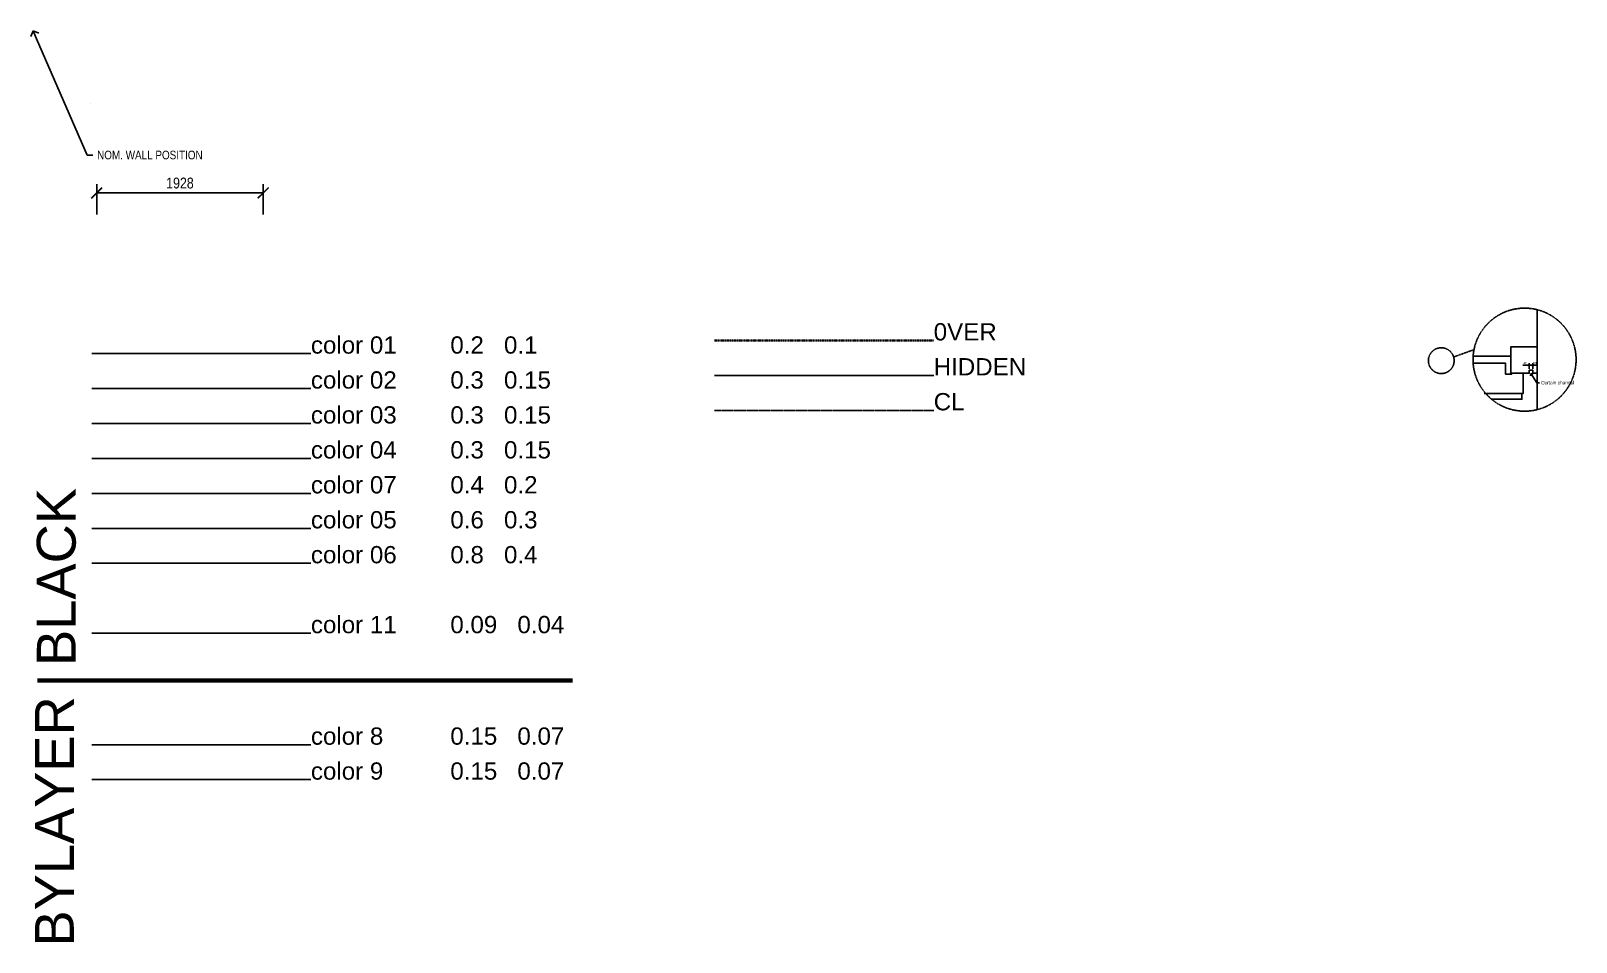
# Model space of a CAD drawing. Header units: millimetres. Extents: x -729344 to 300382, y -40316 to 483387.
# Drawn here: x 1335 to 19229, y 722 to 11280 of the extents above; entities that cross this region are included whole.
import ezdxf
from ezdxf import colors
from ezdxf.entities.mleader import LeaderData, LeaderLine
from ezdxf.enums import TextEntityAlignment as Align
from ezdxf.math import Vec2, Vec3

# ---------------------------------------------------------------- set-up
doc = ezdxf.new("R2010")
doc.units = ezdxf.units.MM
for name, pattern in [('CENTER2', [28.575, 19.05, -3.175, 3.175, -3.175]), ('HIDDEN', [9.525, 6.35, -3.175]), ('HIDDEN2', [4.7625, 3.175, -1.5875])]:
    doc.linetypes.add(name, pattern=pattern)
doc.layers.get('Defpoints').update_dxf_attribs({"color": 40})
for name, color, linetype in [('03-CL 01_15', 1, 'Continuous'), ('03-CL 02_28', 2, 'Continuous'), ('03-CL 03_28', 3, 'Continuous'), ('03-CL 04_28', 4, 'Continuous'), ('03-CL 05_41', 5, 'Continuous'), ('03-CL 06_70', 6, 'Continuous'), ('03-CL 07_28', 7, 'Continuous'), ('03-CL 08_15', 8, 'Continuous'), ('03-CL 09_15', 9, 'Continuous'), ('03-CL 11_09', 11, 'Continuous'), ('03-hidden', 8, 'HIDDEN'), ('04-CL', 251, 'CENTER2'), ('04-DIMS', 7, 'Continuous'), ('04-TXT', 7, 'Continuous')]:
    doc.layers.add(name, color=color, linetype=linetype)
doc.layers.add('03-OVR', color=251, linetype='HIDDEN2', lineweight=35)
doc.styles.add('Arial', font='arial.ttf')
doc.styles.add('DIMS', font='ARIALN.TTF')
doc.dimstyles.new('ARCH-ANNOT', dxfattribs={"dimscale": 2, "dimtxt": 2.5, "dimasz": 2.5, "dimexe": 2, "dimexo": 5, "dimgap": 1, "dimtad": 1, "dimdec": 0, "dimzin": 9, "dimdsep": 46, "dimtxsty": 'DIMS', "dimblk1": 'ARCHTICK', "dimblk2": 'ARCHTICK', "dimsah": 1, "dimcen": 0, "dimadec": 0, "dimazin": 2, "dimtfac": 1, "dimtdec": 0, "dimtmove": 0, "dimatfit": 3, "dimldrblk": 'OPEN90', "dimfxl": 5, "dimfxlon": 1, "dimtolj": 1, "dimtzin": 0, "dimarcsym": 1})

msp = doc.modelspace()

# ---------------------------------------------------------------- texts
at = {"style": 'Arial'}
msp.add_text('BLACK', height=450, rotation=90, dxfattribs=at).set_placement((1853.5, 3921.7))
msp.add_text('color 11        0.09   0.04', height=200, dxfattribs=at).set_placement((4577.4, 4301.3))
msp.add_text('BYLAYER', height=450, rotation=90, dxfattribs=at).set_placement((1832.3, 3570.6), align=Align.RIGHT)
at = {"layer": '03-CL 01_15', "style": 'Arial'}
msp.add_text('color 01        0.2   0.1', height=200, dxfattribs=at).set_placement((4577.4, 7540.4))
at = {"layer": '03-CL 02_28', "style": 'Arial'}
msp.add_text('color 02        0.3   0.15', height=200, dxfattribs=at).set_placement((4577.4, 7135.5))
at = {"layer": '03-CL 03_28', "style": 'Arial'}
msp.add_text('color 03        0.3   0.15', height=200, dxfattribs=at).set_placement((4577.4, 6730.6))
at = {"layer": '03-CL 04_28', "style": 'Arial'}
msp.add_text('color 04        0.3   0.15', height=200, dxfattribs=at).set_placement((4577.4, 6325.8))
at = {"layer": '03-CL 05_41', "style": 'Arial'}
msp.add_text('color 05        0.6   0.3', height=200, dxfattribs=at).set_placement((4577.4, 5516))
at = {"layer": '03-CL 06_70', "style": 'Arial'}
msp.add_text('color 06        0.8   0.4', height=200, dxfattribs=at).set_placement((4577.4, 5111.1))
at = {"layer": '03-CL 07_28', "style": 'Arial'}
msp.add_text('color 07        0.4   0.2', height=200, dxfattribs=at).set_placement((4577.4, 5920.9))
at = {"layer": '03-CL 08_15', "style": 'Arial'}
msp.add_text('color 8          0.15   0.07', height=200, dxfattribs=at).set_placement((4577.4, 3009.5))
at = {"layer": '03-CL 09_15', "style": 'Arial'}
msp.add_text('color 9          0.15   0.07', height=200, dxfattribs=at).set_placement((4577.4, 2604.6))
at = {"layer": '03-hidden', "style": 'Arial'}
msp.add_text('HIDDEN', height=200, dxfattribs=at).set_placement((11789.9, 7288.3))
at = {"layer": '03-OVR', "style": 'Arial'}
msp.add_text('0VER', height=200, dxfattribs=at).set_placement((11789.9, 7693.2))
at = {"layer": '04-CL', "style": 'Arial'}
msp.add_text('CL', height=200, dxfattribs=at).set_placement((11789.9, 6883.4))
at = {"layer": '04-TXT', "style": 'Arial'}
msp.add_text('CL', height=3, dxfattribs=at).set_placement((2025.3, 10442.1))

# ---------------------------------------------------------------- blocks, each defined once
blk = doc.blocks.new('_ARCHTICK')
at = {"color": 0, "linetype": 'ByBlock', "const_width": 0.15}
blk.add_lwpolyline([(-0.5, -0.5), (0.5, 0.5)], dxfattribs=at)
blk = doc.blocks.new('*D228')
at = {"layer": '04-DIMS', "color": 0, "lineweight": -2, "transparency": 16777216}
for p, q in [((2097, 9152), (2097, 9502)), ((4025, 9152), (4025, 9502)), ((2097, 9402), (4025, 9402))]:
    blk.add_line(p, q, dxfattribs=at)
at = {"layer": 'Defpoints', "color": 0, "transparency": 16777216}
for p in [(4025, 9402), (2097, 8357), (4025, 8409)]:
    blk.add_point(p, dxfattribs=at)
at = {"layer": '04-DIMS', "color": 0, "lineweight": -2, "transparency": 16777216, "xscale": 125, "yscale": 125, "zscale": 125, "rotation": 180}
blk.add_blockref('_ARCHTICK', (2097, 9402), dxfattribs=at)
at = {"layer": '04-DIMS', "color": 0, "lineweight": -2, "transparency": 16777216, "xscale": 125, "yscale": 125, "zscale": 125}
blk.add_blockref('_ARCHTICK', (4025, 9402), dxfattribs=at)
at = {"layer": '04-DIMS', "color": 0, "transparency": 16777216, "insert": (3061, 9516), "char_height": 125, "attachment_point": 5, "style": 'DIMS'}
blk.add_mtext('\\A1;1928', dxfattribs=at)
blk = doc.blocks.new('_Open90')
at = {"color": 0, "linetype": 'ByBlock', "lineweight": -2}
for p, q in [((0, 0), (-1, 0)), ((-0.5, 0.5), (0, 0)), ((0, 0), (-0.5, -0.5))]:
    blk.add_line(p, q, dxfattribs=at)
blk = doc.blocks.new('*D230')
at = {"layer": '04-TXT', "color": 0, "lineweight": -2, "transparency": 16777216}
for p, q in [((18687, 7408), (18612, 7408)), ((18687, 7363), (18687, 7428)), ((18727, 7408), (18687, 7408)), ((18727, 7363), (18727, 7428))]:
    blk.add_line(p, q, dxfattribs=at)
at = {"layer": 'Defpoints', "color": 0, "transparency": 16777216}
for p in [(18727, 7408), (18687, 7313), (18727, 7313)]:
    blk.add_point(p, dxfattribs=at)
at = {"layer": '04-TXT', "color": 0, "lineweight": -2, "transparency": 16777216, "xscale": 25, "yscale": 25, "zscale": 25, "rotation": 180}
blk.add_blockref('_ARCHTICK', (18687, 7408), dxfattribs=at)
at = {"layer": '04-TXT', "color": 0, "lineweight": -2, "transparency": 16777216, "xscale": 25, "yscale": 25, "zscale": 25}
blk.add_blockref('_ARCHTICK', (18727, 7408), dxfattribs=at)
at = {"layer": '04-TXT', "color": 0, "transparency": 16777216, "insert": (18637, 7431), "char_height": 25, "attachment_point": 5, "style": 'DIMS'}
blk.add_mtext('\\A1;40', dxfattribs=at)
blk = doc.blocks.new('*D231')
at = {"layer": '04-TXT', "color": 0, "lineweight": -2, "transparency": 16777216}
for p, q in [((18727, 7363), (18727, 7428)), ((18727, 7408), (18777, 7408)), ((18777, 7363), (18777, 7428))]:
    blk.add_line(p, q, dxfattribs=at)
at = {"layer": 'Defpoints', "color": 0, "transparency": 16777216}
for p in [(18777, 7408), (18727, 7313), (18777, 7313)]:
    blk.add_point(p, dxfattribs=at)
at = {"layer": '04-TXT', "color": 0, "lineweight": -2, "transparency": 16777216, "xscale": 25, "yscale": 25, "zscale": 25, "rotation": 180}
blk.add_blockref('_ARCHTICK', (18727, 7408), dxfattribs=at)
at = {"layer": '04-TXT', "color": 0, "lineweight": -2, "transparency": 16777216, "xscale": 25, "yscale": 25, "zscale": 25}
blk.add_blockref('_ARCHTICK', (18777, 7408), dxfattribs=at)
at = {"layer": '04-TXT', "color": 0, "transparency": 16777216, "insert": (18752, 7431), "char_height": 25, "attachment_point": 5, "style": 'DIMS'}
blk.add_mtext('\\A1;50', dxfattribs=at)

# ---------------------------------------------------------------- dimensions: what is measured, and where the dimension line sits
at = {"layer": '04-DIMS'}
dim = msp.add_linear_dim(base=(4024.8, 9402), p1=(2097, 8357.1), p2=(4024.8, 8409.4), dimstyle='ARCH-ANNOT', dxfattribs=at)
dim.commit()
dim.dimension.update_dxf_attribs({"geometry": '*D228', "text_midpoint": (3060.9, 9515.9)})
at = {"layer": '04-TXT', "color": 12}
dim = msp.add_linear_dim(base=(18727.2, 7408.4), p1=(18687.2, 7312.6), p2=(18727.2, 7312.6), dimstyle='ARCH-ANNOT', dxfattribs=at)
dim.commit()
dim.dimension.update_dxf_attribs({"geometry": '*D230', "text_midpoint": (18637.2, 7408.4), "dimtype": 160})
dim = msp.add_linear_dim(base=(18777.2, 7408.4), p1=(18727.2, 7312.6), p2=(18777.2, 7312.6), dimstyle='ARCH-ANNOT', dxfattribs=at)
dim.commit()
dim.dimension.update_dxf_attribs({"geometry": '*D231', "text_midpoint": (18752.2, 7431.1)})

# ---------------------------------------------------------------- linework, layer by layer
at = {"const_width": 50}
msp.add_lwpolyline([(1410.8, 3753.9), (7608.9, 3753.9)], dxfattribs=at)
at = {"layer": '03-CL 01_15'}
msp.add_line((2038.9, 7540.4), (4577.4, 7540.4), dxfattribs=at)
at = {"layer": '03-CL 02_28'}
msp.add_line((2038.9, 7135.5), (4577.4, 7135.5), dxfattribs=at)
at = {"layer": '03-CL 03_28'}
msp.add_line((2038.9, 6730.6), (4577.4, 6730.6), dxfattribs=at)
at = {"layer": '03-CL 04_28'}
msp.add_line((2038.9, 6325.8), (4577.4, 6325.8), dxfattribs=at)
at = {"layer": '03-CL 05_41'}
msp.add_line((2038.9, 5516), (4577.4, 5516), dxfattribs=at)
at = {"layer": '03-CL 06_70'}
msp.add_line((2038.9, 5111.1), (4577.4, 5111.1), dxfattribs=at)
at = {"layer": '03-CL 07_28'}
msp.add_line((2038.9, 5920.9), (4577.4, 5920.9), dxfattribs=at)
at = {"layer": '03-CL 08_15'}
msp.add_line((2038.9, 3009.5), (4577.4, 3009.5), dxfattribs=at)
at = {"layer": '03-CL 09_15'}
msp.add_line((2038.9, 2604.6), (4577.4, 2604.6), dxfattribs=at)
at = {"layer": '03-CL 11_09'}
msp.add_line((2038.9, 4301.3), (4577.4, 4301.3), dxfattribs=at)
at = {"layer": '03-hidden'}
msp.add_line((9251.4, 7288.3), (11789.9, 7288.3), dxfattribs=at)
at = {"layer": '03-OVR'}
msp.add_line((9251.4, 7693.2), (11789.9, 7693.2), dxfattribs=at)
at = {"layer": '04-CL'}
msp.add_line((9251.4, 6883.4), (11789.9, 6883.4), dxfattribs=at)
at = {"layer": '04-TXT', "color": 1}
for p, q in [((18777.2, 7618.2), (18777.2, 8049.4)), ((18471.6, 7509.3), (18037, 7509.3)), ((18777.2, 7310.9), (18777.2, 6891.5))]:
    msp.add_line(p, q, dxfattribs=at)
at = {"layer": '04-TXT', "linetype": 'HIDDEN'}
msp.add_line((18047.1, 7586.5), (17813.4, 7502.4), dxfattribs=at)
at = {"layer": '04-TXT', "color": 6}
msp.add_lwpolyline([(18727.2, 7312.6), (18727.2, 7347.6), (18687.2, 7347.6), (18687.2, 7312.6), (18471.6, 7312.6), (18471.6, 7618.2), (18777.2, 7618.2), (18777.2, 7312.6)], close=True, dxfattribs=at)
at = {"layer": '04-TXT', "color": 1}
for points in [[(18481.9, 7310.9), (18481.9, 7300.5), (18412.5, 7300.5), (18412.5, 7429.1), (18037.2, 7429.1)], [(18166, 7080.1), (18617.7, 7080.1), (18617.7, 7310.9)], [(18181.1, 7080.1), (18601, 7080.1), (18601, 7012.2), (18250.2, 7012.2)]]:
    msp.add_lwpolyline(points, dxfattribs=at)
at = {"layer": '04-TXT', "linetype": 'HIDDEN'}
for centre, radius in [((18632.5, 7470.4), 596.8), ((17667.7, 7458.7), 149.2)]:
    msp.add_circle(centre, radius, dxfattribs=at)

msp.set_redraw_order([(e.dxf.handle, doc.entitydb.next_handle()) for e in msp.query("TEXT MTEXT ATTDEF DIMENSION ARC_DIMENSION")])  # texts and dimensions are drawn at this point

# ---------------------------------------------------------------- leaders
at = {"layer": '04-TXT'}
ml = msp.add_multileader_mtext('Standard', dxfattribs=at)
ml.set_content('NOM. WALL POSITION', color=256, style='DIMS')
ml.set_leader_properties()
ml.set_arrow_properties(name='OPEN90')
ml.build(insert=Vec2(0, 0))
ml.multileader.update_dxf_attribs({"dogleg_length": 3, "arrow_head_size": 100, "scale": 25})
ctx = ml.context
ctx.base_point, ctx.scale, ctx.char_height, ctx.arrow_head_size, ctx.landing_gap_size, ctx.plane_origin = Vec3(2051.7, 9840.7), 25, 100, 100, 50, Vec3(1360.8, 11293.9)
notes = []
notes.append((ctx, [(0, (1, 1, 0), (1986, 9840.7), (1, 0), 65.8, [(0, [(1360.8, 11279.5)], 0, [])])]))
ctx.mtext.insert, ctx.mtext.flow_direction = Vec3(2101.7, 9891.5), 5
at = {"layer": '04-TXT', "color": 12}
ml = msp.add_multileader_mtext('Standard', dxfattribs=at)
ml.set_content('Curtain channel', color=12, style='DIMS')
ml.set_leader_properties()
ml.set_arrow_properties(name='OPEN90')
ml.build(insert=Vec2(0, 0))
ml.multileader.update_dxf_attribs({"dogleg_length": 3, "arrow_head_size": 40, "scale": 10})
ctx = ml.context
ctx.base_point, ctx.scale, ctx.char_height, ctx.arrow_head_size, ctx.landing_gap_size, ctx.plane_origin = Vec3(18803.6, 7203), 10, 40, 40, 20, Vec3(18687.2, 7312.6)
notes.append((ctx, [(0, (1, 1, 0), (18773.6, 7203), (1, 0), 30, [(0, [(18706.2, 7310.5)], 0, [])])]))
ctx.mtext.insert, ctx.mtext.flow_direction = Vec3(18823.6, 7223.3), 5
for ctx, leaders in notes:
    for number, flags, end, landing, length, lines in leaders:
        leader = LeaderData()
        leader.index, (leader.has_last_leader_line, leader.has_dogleg_vector, leader.attachment_direction) = number, flags
        leader.last_leader_point, leader.dogleg_vector, leader.dogleg_length = Vec3(end), Vec3(landing), length
        for number, points, colour, breaks in lines:
            line = LeaderLine()
            line.index, line.vertices, line.color, line.breaks = number, Vec3.list(points), colors.encode_raw_color(colour), breaks
            leader.lines.append(line)
        ctx.leaders.append(leader)

doc.saveas('drawing.dxf')
